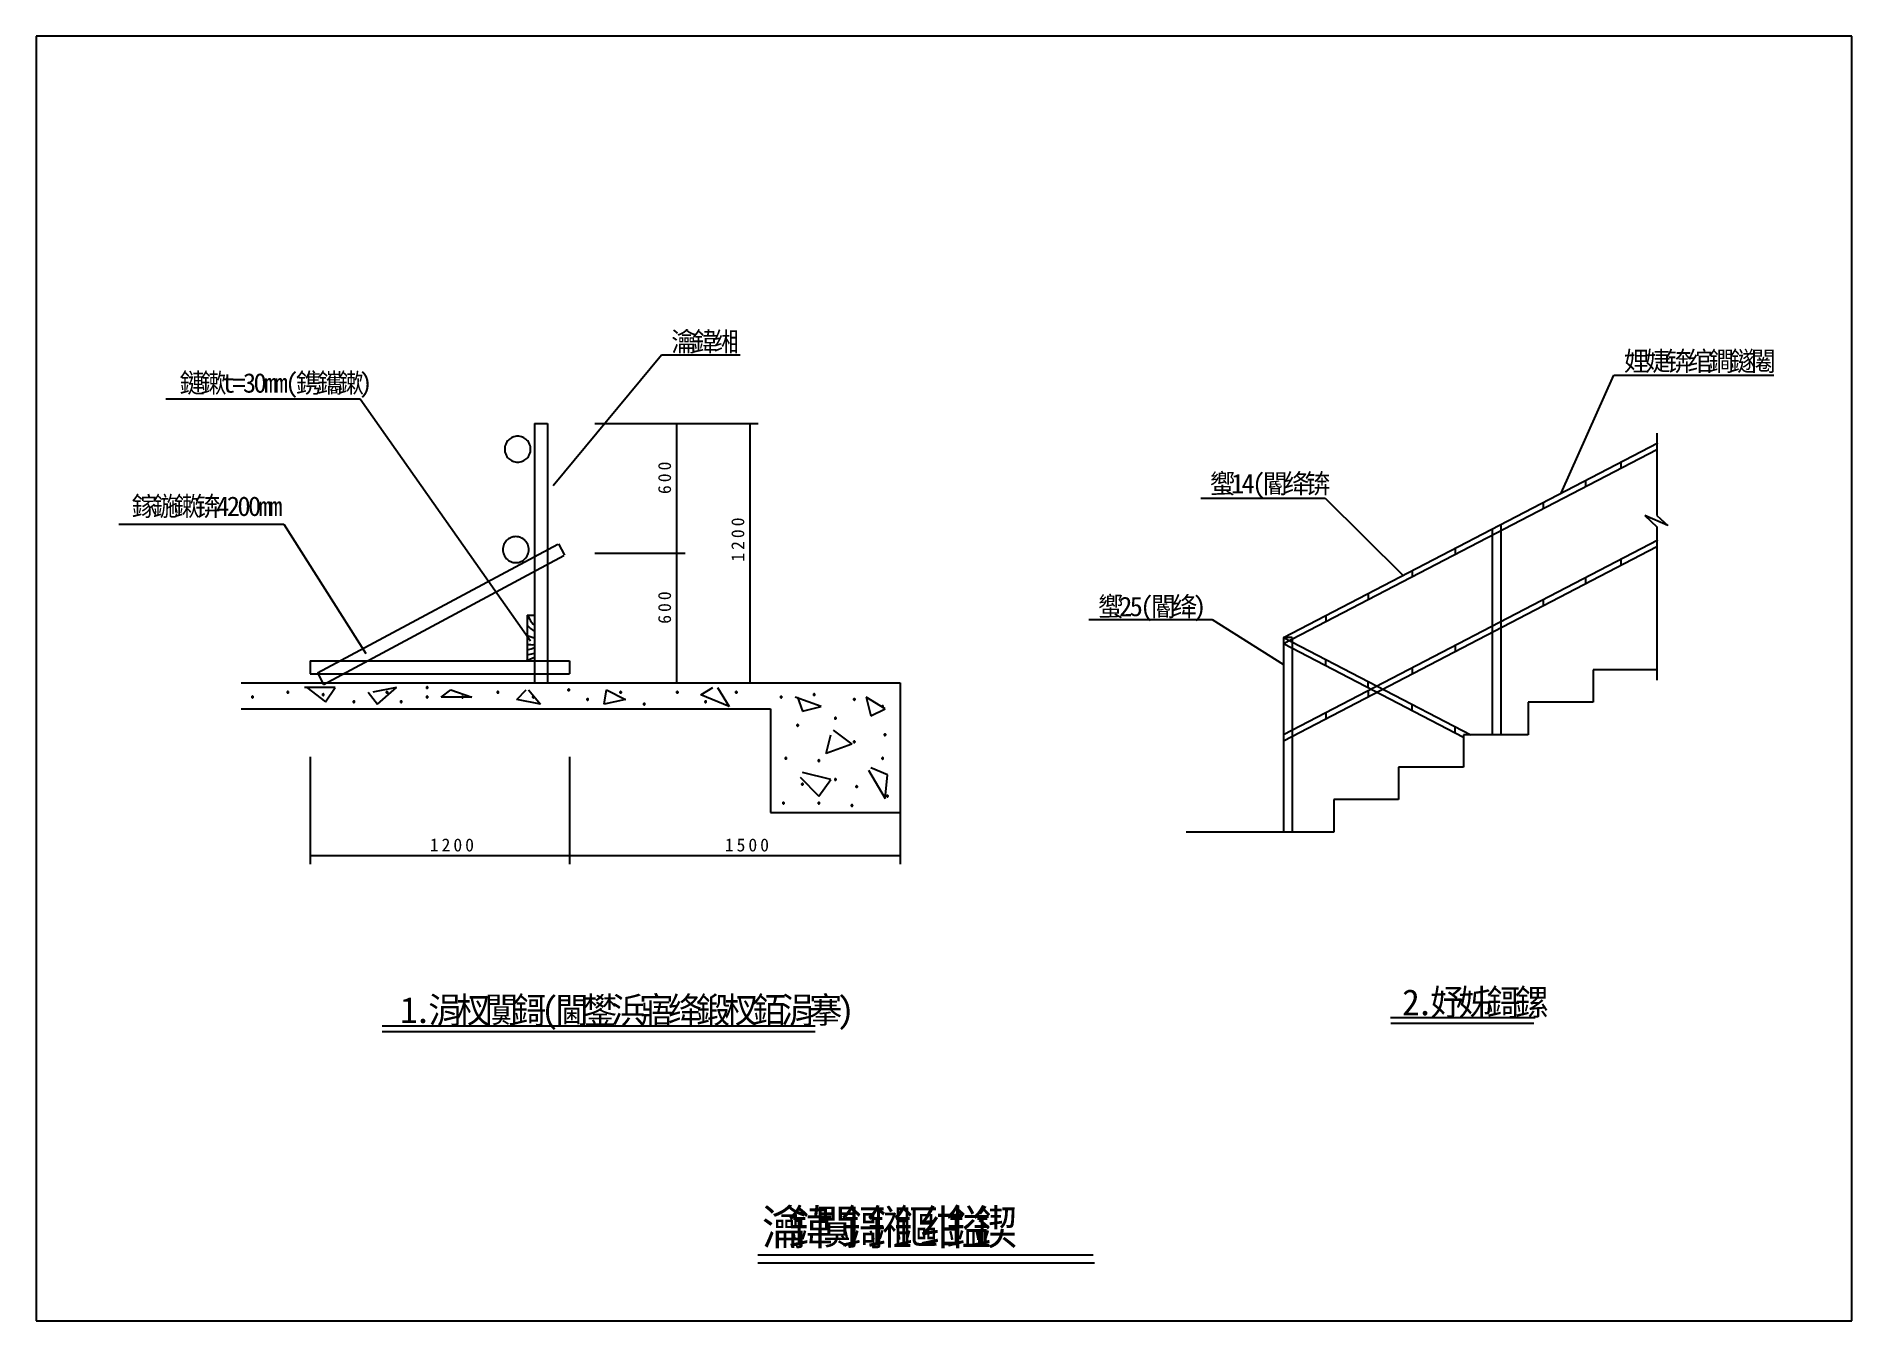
# Model space of a CAD drawing. Header units: metres. Extents: x 0 to 420, y 0 to 297.
import ezdxf

# ---------------------------------------------------------------- set-up
doc = ezdxf.new("R2010")
doc.units = ezdxf.units.M

msp = doc.modelspace()

# ---------------------------------------------------------------- texts
for s, height, p in [('瀹', 4.5, (146.9, 224.14)), ('鍏', 4.5, (151.79, 224.14)), ('缃', 4.5, (156.69, 224.14)), ('娌', 4.5, (367.31, 219.63)), ('婕', 4.5, (372.2, 219.63)), ('锛', 4.5, (377.09, 219.63)), ('绾', 4.5, (381.98, 219.63)), ('鐧', 4.5, (386.87, 219.63)), ('鐩', 4.5, (391.76, 219.63)), ('闂', 4.5, (396.65, 219.63)), ('鏈', 4.5, (33.12, 214.6)), ('鏉', 4.5, (38.02, 214.6)), ('t', 4.5, (42.91, 214.6)), ('3', 4.5, (47.8, 214.6)), ('0', 4.5, (50.24, 214.6)), ('(', 4.5, (57.58, 214.6)), ('鎸', 4.5, (60.03, 214.6)), ('鑴', 4.5, (64.92, 214.6)), ('鏉', 4.5, (69.81, 214.6)), (')', 4.5, (74.7, 214.6)), ('=', 4.5, (45.35, 214.6)), ('m', 4.5, (52.69, 214.6)), ('m', 4.5, (55.14, 214.6)), ('蠁', 4.5, (271.49, 191.32)), ('1', 4.5, (276.39, 191.32)), ('4', 4.5, (278.83, 191.32)), ('(', 4.5, (281.28, 191.32)), ('閽', 4.5, (283.72, 191.32)), ('绛', 4.5, (288.61, 191.32)), ('锛', 4.5, (293.51, 191.32)), ('鎵', 4.5, (22.06, 186.09)), ('鍦', 4.5, (26.95, 186.09)), ('鏉', 4.5, (31.85, 186.09)), ('锛', 4.5, (36.74, 186.09)), ('4', 4.5, (41.63, 186.09)), ('2', 4.5, (44.07, 186.09)), ('0', 4.5, (46.52, 186.09)), ('0', 4.5, (48.97, 186.09)), ('m', 4.5, (51.41, 186.09)), ('m', 4.5, (53.86, 186.09)), ('蠁', 4.5, (245.61, 162.91)), ('绛', 4.5, (262.73, 162.91)), ('2', 4.5, (250.51, 162.91)), ('5', 4.5, (252.95, 162.91)), ('(', 4.5, (255.4, 162.91)), ('閽', 4.5, (257.84, 162.91)), (')', 4.5, (267.63, 162.91)), ('1', 3, (91.04, 108.51)), ('2', 3, (93.76, 108.51)), ('0', 3, (96.49, 108.51)), ('0', 3, (99.22, 108.51)), ('1', 3, (159.29, 108.51)), ('5', 3, (162.01, 108.51)), ('0', 3, (164.74, 108.51)), ('0', 3, (167.47, 108.51)), ('涓', 6, (90.68, 68.83)), ('杈', 6, (97.2, 68.83)), ('鎶', 6, (110.24, 68.83)), ('鐢', 6, (126.55, 68.83)), ('浜', 6, (133.07, 68.83)), ('寤', 6, (139.59, 68.83)), ('绛', 6, (146.11, 68.83)), ('鍛', 6, (152.63, 68.83)), ('杈', 6, (159.16, 68.83)), ('銆', 6, (165.68, 68.83)), ('涓', 6, (172.2, 68.83)), ('搴', 6, (178.72, 68.83)), ('2', 6, (315.99, 70.63)), ('妤', 6, (322.51, 70.63)), ('姊', 6, (329.03, 70.63)), ('鎶', 6, (335.55, 70.63)), ('鏍', 6, (342.07, 70.63)), ('1', 6, (84.16, 68.83)), ('闃', 6, (103.72, 68.83)), ('(', 6, (116.77, 68.83)), ('閫', 6, (120.03, 68.83)), (')', 6, (185.24, 68.83)), ('.', 6, (319.25, 70.63)), ('.', 6, (87.42, 68.83)), ('瀹', 8, (167.87, 17.61)), ('鍏', 8, (173.95, 17.61)), ('闃', 8, (180.04, 17.61)), ('鎶', 8, (186.13, 17.61)), ('鎺', 8, (192.21, 17.61)), ('鏂', 8, (198.3, 17.61)), ('绀', 8, (204.39, 17.61)), ('鎰', 8, (210.48, 17.61)), ('鍥', 8, (216.56, 17.61))]:
    msp.add_text(s, height=height).set_placement(p)
for s, p in [('0', (146.84, 196.61)), ('0', (146.84, 193.88)), ('6', (146.84, 191.15)), ('0', (163.79, 183.69)), ('0', (163.79, 180.96)), ('2', (163.79, 178.23)), ('1', (163.79, 175.51)), ('0', (146.84, 166.61)), ('0', (146.84, 163.88)), ('6', (146.84, 161.15))]:
    msp.add_text(s, height=3, rotation=90).set_placement(p)

# ---------------------------------------------------------------- linework, layer by layer
for p, q in [((420, 297), (0, 297)), ((0, 297), (0, 0)), ((420, 0), (420, 297)), ((119.55, 193.15), (144.62, 223.31)), ((144.62, 223.31), (162.85, 223.31)), ((352.75, 191.35), (364.94, 218.66)), ((364.94, 218.66), (401.95, 218.66)), ((29.99, 213.17), (74.91, 213.17)), ((74.91, 213.17), (114.33, 157.19)), ((115.24, 207.48), (115.24, 147.48)), ((115.24, 207.48), (118.24, 207.48)), ((118.24, 207.48), (118.24, 147.48)), ((129.23, 207.48), (167.04, 207.48)), ((129.23, 207.48), (150.09, 207.48)), ((148.09, 207.48), (148.09, 177.48)), ((165.04, 207.48), (165.04, 147.48)), ((288.55, 157.99), (375.16, 202.99)), ((374.94, 205.22), (374.94, 186.18)), ((288.55, 156.59), (374.94, 201.47)), ((366.57, 198.53), (366.57, 197.12)), ((358.43, 194.3), (358.43, 192.89)), ((269.45, 190.17), (298.2, 190.17)), ((298.2, 190.17), (316.19, 172.36)), ((348.62, 189.2), (348.62, 187.8)), ((372.11, 186.22), (374.94, 183.6)), ((377.46, 183.85), (372.11, 186.22)), ((374.94, 186.18), (377.46, 183.85)), ((19.12, 184.22), (57.24, 184.22)), ((57.24, 184.22), (76.27, 154.31)), ((336.82, 183.07), (336.82, 135.49)), ((338.82, 184.11), (338.82, 135.49)), ((374.94, 183.6), (374.94, 148.09)), ((65.08, 149.78), (120.65, 179.57)), ((66.48, 147.12), (122.06, 176.93)), ((120.8, 179.65), (122.2, 176.99)), ((129.23, 177.48), (150.09, 177.48)), ((129.23, 177.48), (150.09, 177.48)), ((148.09, 177.48), (148.09, 147.48)), ((288.55, 135.53), (375.16, 180.53)), ((288.55, 134.12), (374.94, 179)), ((328.27, 178.63), (328.27, 177.22)), ((318.29, 173.45), (318.29, 172.04)), ((366.57, 176.06), (366.57, 174.65)), ((308.16, 168.18), (308.16, 166.78)), ((358.43, 171.83), (358.43, 170.42)), ((348.62, 166.73), (348.62, 165.33)), ((113.55, 163.11), (113.55, 152.6)), ((113.55, 163.11), (115.24, 163.11)), ((243.54, 162.15), (272.08, 162.15)), ((272.08, 162.15), (288.55, 151.72)), ((298.35, 163.09), (298.35, 161.68)), ((288.55, 157.99), (288.55, 112.99)), ((288.55, 157.99), (331.86, 135.49)), ((290.55, 157.99), (288.55, 157.99)), ((288.55, 156.59), (330.16, 134.97)), ((290.55, 157.99), (290.55, 112.99)), ((328.27, 156.16), (328.27, 154.75)), ((63.36, 152.6), (123.36, 152.6)), ((63.36, 152.6), (63.36, 149.6)), ((123.36, 152.6), (123.36, 149.6)), ((298.35, 151.46), (298.35, 152.9)), ((47.37, 147.48), (199.86, 147.48)), ((63.36, 149.6), (123.36, 149.6)), ((65.08, 149.78), (66.48, 147.12)), ((129.23, 147.48), (150.09, 147.48)), ((129.23, 147.48), (167.04, 147.48)), ((199.86, 147.48), (199.86, 117.48)), ((308.16, 146.36), (308.16, 147.81)), ((318.29, 150.98), (318.29, 149.57)), ((375.16, 150.49), (360.16, 150.49)), ((360.16, 150.49), (360.16, 142.99)), ((69.12, 146.4), (62.02, 146.4)), ((62.56, 146.4), (66.93, 143.13)), ((66.93, 143.13), (69.12, 146.4)), ((76.76, 145.31), (78.95, 142.58)), ((83.31, 146.4), (77.85, 145.31)), ((78.95, 142.58), (83.31, 146.4)), ((93.69, 144.22), (95.87, 145.85)), ((100.79, 144.22), (93.69, 144.22)), ((95.87, 145.85), (100.79, 144.22)), ((111.16, 143.67), (113.35, 145.85)), ((116.62, 142.58), (111.16, 143.67)), ((113.89, 145.85), (116.62, 142.58)), ((131.37, 142.58), (131.91, 145.85)), ((136.28, 143.67), (131.37, 142.58)), ((131.91, 145.85), (136.28, 143.67)), ((153.75, 144.76), (156.49, 146.4)), ((160.31, 142.04), (153.75, 144.76)), ((157.58, 146.4), (160.31, 142.04)), ((181.6, 142.04), (175.6, 144.22)), ((176.14, 144.22), (177.24, 140.95)), ((191.98, 144.22), (193.07, 139.86)), ((196.35, 141.49), (191.98, 144.22)), ((308.16, 145.71), (308.16, 144.31)), ((360.16, 142.99), (345.16, 142.99)), ((345.16, 142.99), (345.16, 135.49)), ((47.37, 141.48), (169.86, 141.48)), ((169.86, 141.48), (169.86, 117.48)), ((177.24, 140.95), (181.6, 142.04)), ((193.07, 139.86), (196.35, 141.49)), ((298.35, 140.62), (298.35, 139.21)), ((318.29, 141.1), (318.29, 142.54)), ((182.7, 131.13), (183.79, 135.49)), ((184.33, 136.58), (188.7, 133.31)), ((328.27, 135.91), (328.27, 137.36)), ((345.16, 135.49), (330.16, 135.49)), ((330.16, 135.49), (330.16, 127.99)), ((63.36, 130.4), (63.36, 105.6)), ((123.36, 130.4), (123.36, 105.6)), ((188.7, 133.31), (182.7, 131.13)), ((123.36, 129.15), (123.36, 105.6)), ((183.79, 125.13), (177.24, 126.77)), ((192.53, 127.31), (196.35, 120.77)), ((196.89, 126.22), (193.07, 127.86)), ((196.35, 120.77), (196.89, 126.22)), ((199.86, 129.15), (199.86, 105.6)), ((330.16, 127.99), (315.16, 127.99)), ((315.16, 127.99), (315.16, 120.49)), ((176.69, 125.68), (181.06, 121.32)), ((181.06, 121.32), (183.79, 125.13)), ((315.16, 120.49), (300.16, 120.49)), ((300.16, 120.49), (300.16, 112.99)), ((169.86, 117.48), (199.86, 117.48)), ((300.16, 112.99), (266.05, 112.99)), ((63.36, 107.6), (123.36, 107.6)), ((123.36, 107.6), (199.86, 107.6)), ((80.01, 68.16), (180.23, 68.16)), ((80.01, 68.16), (180.23, 68.16)), ((313.27, 70.1), (346.74, 70.1)), ((313.36, 68.8), (346.46, 68.8)), ((80.01, 66.86), (180.23, 66.86)), ((166.96, 15.26), (244.5, 15.26)), ((166.96, 13.36), (244.81, 13.36)), ((0, 0), (420, 0))]:
    msp.add_line(p, q)
for points in [[(114.36, 201.53), (114.35, 201.82), (114.31, 202.11), (114.24, 202.4), (114.14, 202.67), (114.01, 202.94), (113.86, 203.19), (113.68, 203.43), (113.49, 203.65), (113.27, 203.85), (113.03, 204.02), (112.78, 204.17), (112.51, 204.3), (112.24, 204.4), (111.95, 204.47), (111.66, 204.51), (111.36, 204.53), (111.07, 204.51), (110.78, 204.47), (110.49, 204.4), (110.22, 204.3), (109.95, 204.17), (109.7, 204.02), (109.46, 203.85), (109.24, 203.65), (109.05, 203.43), (108.87, 203.19), (108.72, 202.94), (108.59, 202.67), (108.49, 202.4), (108.42, 202.11), (108.38, 201.82), (108.36, 201.53), (108.38, 201.23), (108.42, 200.94), (108.49, 200.66), (108.59, 200.38), (108.72, 200.11), (108.87, 199.86), (109.05, 199.62), (109.24, 199.41), (109.46, 199.21), (109.7, 199.03), (109.95, 198.88), (110.22, 198.75), (110.49, 198.66), (110.78, 198.58), (111.07, 198.54), (111.36, 198.53), (111.66, 198.54), (111.95, 198.58), (112.24, 198.66), (112.51, 198.75), (112.78, 198.88), (113.03, 199.03), (113.27, 199.21), (113.49, 199.41), (113.68, 199.62), (113.86, 199.86), (114.01, 200.11), (114.14, 200.38), (114.24, 200.66), (114.31, 200.94), (114.35, 201.23), (114.36, 201.53)], [(113.94, 178.31), (113.93, 178.6), (113.88, 178.89), (113.81, 179.18), (113.71, 179.45), (113.59, 179.72), (113.44, 179.97), (113.26, 180.21), (113.06, 180.43), (112.84, 180.62), (112.61, 180.8), (112.36, 180.95), (112.09, 181.08), (111.81, 181.18), (111.53, 181.25), (111.24, 181.29), (110.94, 181.31), (110.65, 181.29), (110.36, 181.25), (110.07, 181.18), (109.79, 181.08), (109.53, 180.95), (109.27, 180.8), (109.04, 180.62), (108.82, 180.43), (108.62, 180.21), (108.45, 179.97), (108.3, 179.72), (108.17, 179.45), (108.07, 179.18), (108, 178.89), (107.96, 178.6), (107.94, 178.31), (107.96, 178.01), (108, 177.72), (108.07, 177.43), (108.17, 177.16), (108.3, 176.89), (108.45, 176.64), (108.62, 176.4), (108.82, 176.18), (109.04, 175.99), (109.27, 175.81), (109.53, 175.66), (109.79, 175.53), (110.07, 175.43), (110.36, 175.36), (110.65, 175.32), (110.94, 175.31), (111.24, 175.32), (111.53, 175.36), (111.81, 175.43), (112.09, 175.53), (112.36, 175.66), (112.61, 175.81), (112.84, 175.99), (113.06, 176.18), (113.26, 176.4), (113.44, 176.64), (113.59, 176.89), (113.71, 177.16), (113.81, 177.43), (113.88, 177.72), (113.93, 178.01), (113.94, 178.31)], [(113.55, 160.82), (114.36, 160.08), (115.21, 159.45), (115.24, 159.43)], [(113.74, 163.11), (113.89, 162.7), (114.1, 162.26), (114.35, 161.84), (114.64, 161.44), (114.97, 161.08), (115.24, 160.83)], [(113.55, 158.53), (113.63, 158.48), (114.05, 158.28), (114.49, 158.13), (114.94, 158.01), (115.24, 157.97)], [(113.55, 156.48), (113.88, 156.39), (114.3, 156.33), (114.72, 156.31), (115.14, 156.33), (115.24, 156.34)], [(113.55, 155.14), (113.86, 155.2), (114.49, 155.35), (115.09, 155.57), (115.24, 155.63)], [(113.26, 152.6), (114.17, 152.94), (115.24, 153.43)], [(113.55, 154.05), (113.88, 154.08), (114.62, 154.19), (115.24, 154.34)], [(50.17, 144.22), (50.17, 144.23), (50.16, 144.25), (50.16, 144.27), (50.15, 144.28), (50.15, 144.29), (50.14, 144.31), (50.13, 144.32), (50.12, 144.33), (50.11, 144.34), (50.09, 144.35), (50.08, 144.36), (50.07, 144.37), (50.05, 144.37), (50.04, 144.38), (50.02, 144.38), (50, 144.38), (49.99, 144.38), (49.97, 144.38), (49.96, 144.37), (49.94, 144.37), (49.93, 144.36), (49.91, 144.35), (49.9, 144.34), (49.89, 144.33), (49.88, 144.32), (49.87, 144.31), (49.86, 144.29), (49.85, 144.28), (49.85, 144.27), (49.84, 144.25), (49.84, 144.23), (49.84, 144.22), (49.84, 144.22)], [(49.84, 144.22), (49.84, 144.2), (49.84, 144.19), (49.85, 144.17), (49.85, 144.16), (49.86, 144.14), (49.87, 144.13), (49.88, 144.12), (49.89, 144.1), (49.9, 144.09), (49.91, 144.08), (49.93, 144.07), (49.94, 144.07), (49.96, 144.06), (49.97, 144.06), (49.99, 144.06), (50, 144.06), (50.02, 144.06), (50.04, 144.06), (50.05, 144.06), (50.07, 144.07), (50.08, 144.07), (50.09, 144.08), (50.11, 144.09), (50.12, 144.1), (50.13, 144.12), (50.14, 144.13), (50.15, 144.14), (50.15, 144.16), (50.16, 144.17), (50.16, 144.19), (50.17, 144.2), (50.17, 144.22), (50.17, 144.22)], [(58.36, 145.31), (58.36, 145.32), (58.35, 145.34), (58.35, 145.36), (58.35, 145.37), (58.34, 145.39), (58.33, 145.4), (58.32, 145.41), (58.31, 145.42), (58.3, 145.43), (58.29, 145.44), (58.27, 145.45), (58.26, 145.46), (58.24, 145.46), (58.23, 145.47), (58.21, 145.47), (58.19, 145.47), (58.18, 145.47), (58.16, 145.47), (58.15, 145.46), (58.13, 145.46), (58.12, 145.45), (58.1, 145.44), (58.09, 145.43), (58.08, 145.42), (58.07, 145.41), (58.06, 145.4), (58.05, 145.39), (58.04, 145.37), (58.04, 145.36), (58.04, 145.34), (58.03, 145.32), (58.03, 145.31), (58.03, 145.31)], [(58.03, 145.31), (58.03, 145.29), (58.04, 145.28), (58.04, 145.26), (58.04, 145.25), (58.05, 145.23), (58.06, 145.22), (58.07, 145.21), (58.08, 145.19), (58.09, 145.18), (58.1, 145.17), (58.12, 145.17), (58.13, 145.16), (58.15, 145.15), (58.16, 145.15), (58.18, 145.15), (58.19, 145.15), (58.21, 145.15), (58.23, 145.15), (58.24, 145.15), (58.26, 145.16), (58.27, 145.17), (58.29, 145.17), (58.3, 145.18), (58.31, 145.19), (58.32, 145.21), (58.33, 145.22), (58.34, 145.23), (58.35, 145.25), (58.35, 145.26), (58.35, 145.28), (58.36, 145.29), (58.36, 145.31), (58.36, 145.31)], [(66.55, 144.76), (66.55, 144.78), (66.55, 144.8), (66.54, 144.81), (66.54, 144.83), (66.53, 144.84), (66.52, 144.85), (66.51, 144.87), (66.5, 144.88), (66.49, 144.89), (66.48, 144.9), (66.46, 144.91), (66.45, 144.91), (66.43, 144.92), (66.42, 144.92), (66.4, 144.93), (66.39, 144.93), (66.37, 144.93), (66.35, 144.92), (66.34, 144.92), (66.32, 144.91), (66.31, 144.91), (66.3, 144.9), (66.28, 144.89), (66.27, 144.88), (66.26, 144.87), (66.25, 144.85), (66.24, 144.84), (66.24, 144.83), (66.23, 144.81), (66.23, 144.8), (66.22, 144.78), (66.22, 144.76), (66.22, 144.76)], [(66.22, 144.76), (66.22, 144.75), (66.23, 144.73), (66.23, 144.72), (66.24, 144.7), (66.24, 144.69), (66.25, 144.67), (66.26, 144.66), (66.27, 144.65), (66.28, 144.64), (66.3, 144.63), (66.31, 144.62), (66.32, 144.61), (66.34, 144.61), (66.35, 144.6), (66.37, 144.6), (66.39, 144.6), (66.4, 144.6), (66.42, 144.6), (66.43, 144.61), (66.45, 144.61), (66.46, 144.62), (66.48, 144.63), (66.49, 144.64), (66.5, 144.65), (66.51, 144.66), (66.52, 144.67), (66.53, 144.69), (66.54, 144.7), (66.54, 144.72), (66.55, 144.73), (66.55, 144.75), (66.55, 144.76), (66.55, 144.76)], [(73.65, 143.13), (73.65, 143.14), (73.64, 143.16), (73.64, 143.17), (73.63, 143.19), (73.63, 143.2), (73.62, 143.22), (73.61, 143.23), (73.6, 143.24), (73.59, 143.25), (73.57, 143.26), (73.56, 143.27), (73.55, 143.28), (73.53, 143.28), (73.52, 143.29), (73.5, 143.29), (73.48, 143.29), (73.47, 143.29), (73.45, 143.29), (73.44, 143.28), (73.42, 143.28), (73.41, 143.27), (73.39, 143.26), (73.38, 143.25), (73.37, 143.24), (73.36, 143.23), (73.35, 143.22), (73.34, 143.2), (73.33, 143.19), (73.33, 143.17), (73.33, 143.16), (73.32, 143.14), (73.32, 143.13), (73.32, 143.13)], [(73.32, 143.13), (73.32, 143.11), (73.33, 143.1), (73.33, 143.08), (73.33, 143.07), (73.34, 143.05), (73.35, 143.04), (73.36, 143.02), (73.37, 143.01), (73.38, 143), (73.39, 142.99), (73.41, 142.98), (73.42, 142.98), (73.44, 142.97), (73.45, 142.97), (73.47, 142.97), (73.48, 142.97), (73.5, 142.97), (73.52, 142.97), (73.53, 142.97), (73.55, 142.98), (73.56, 142.98), (73.57, 142.99), (73.59, 143), (73.6, 143.01), (73.61, 143.02), (73.62, 143.04), (73.63, 143.05), (73.63, 143.07), (73.64, 143.08), (73.64, 143.1), (73.65, 143.11), (73.65, 143.13), (73.65, 143.13)], [(81.29, 145.31), (81.29, 145.32), (81.29, 145.34), (81.28, 145.36), (81.28, 145.37), (81.27, 145.39), (81.26, 145.4), (81.25, 145.41), (81.24, 145.42), (81.23, 145.43), (81.22, 145.44), (81.21, 145.45), (81.19, 145.46), (81.18, 145.46), (81.16, 145.47), (81.15, 145.47), (81.13, 145.47), (81.11, 145.47), (81.1, 145.47), (81.08, 145.46), (81.07, 145.46), (81.05, 145.45), (81.04, 145.44), (81.03, 145.43), (81.01, 145.42), (81, 145.41), (80.99, 145.4), (80.99, 145.39), (80.98, 145.37), (80.97, 145.36), (80.97, 145.34), (80.97, 145.32), (80.97, 145.31), (80.97, 145.31)], [(80.97, 145.31), (80.97, 145.29), (80.97, 145.28), (80.97, 145.26), (80.98, 145.25), (80.99, 145.23), (80.99, 145.22), (81, 145.21), (81.01, 145.19), (81.03, 145.18), (81.04, 145.17), (81.05, 145.17), (81.07, 145.16), (81.08, 145.15), (81.1, 145.15), (81.11, 145.15), (81.13, 145.15), (81.15, 145.15), (81.16, 145.15), (81.18, 145.15), (81.19, 145.16), (81.21, 145.17), (81.22, 145.17), (81.23, 145.18), (81.24, 145.19), (81.25, 145.21), (81.26, 145.22), (81.27, 145.23), (81.28, 145.25), (81.28, 145.26), (81.29, 145.28), (81.29, 145.29), (81.29, 145.31), (81.29, 145.31)], [(84.57, 143.13), (84.57, 143.14), (84.57, 143.16), (84.56, 143.17), (84.56, 143.19), (84.55, 143.2), (84.54, 143.22), (84.53, 143.23), (84.52, 143.24), (84.51, 143.25), (84.5, 143.26), (84.48, 143.27), (84.47, 143.28), (84.45, 143.28), (84.44, 143.29), (84.42, 143.29), (84.41, 143.29), (84.39, 143.29), (84.37, 143.29), (84.36, 143.28), (84.34, 143.28), (84.33, 143.27), (84.32, 143.26), (84.3, 143.25), (84.29, 143.24), (84.28, 143.23), (84.27, 143.22), (84.26, 143.2), (84.26, 143.19), (84.25, 143.17), (84.25, 143.16), (84.24, 143.14), (84.24, 143.13), (84.24, 143.13)], [(84.24, 143.13), (84.24, 143.11), (84.25, 143.1), (84.25, 143.08), (84.26, 143.07), (84.26, 143.05), (84.27, 143.04), (84.28, 143.02), (84.29, 143.01), (84.3, 143), (84.32, 142.99), (84.33, 142.98), (84.34, 142.98), (84.36, 142.97), (84.37, 142.97), (84.39, 142.97), (84.41, 142.97), (84.42, 142.97), (84.44, 142.97), (84.45, 142.97), (84.47, 142.98), (84.48, 142.98), (84.5, 142.99), (84.51, 143), (84.52, 143.01), (84.53, 143.02), (84.54, 143.04), (84.55, 143.05), (84.56, 143.07), (84.56, 143.08), (84.57, 143.1), (84.57, 143.11), (84.57, 143.13), (84.57, 143.13)], [(90.57, 146.4), (90.57, 146.42), (90.57, 146.43), (90.57, 146.45), (90.56, 146.46), (90.56, 146.48), (90.55, 146.49), (90.54, 146.5), (90.53, 146.51), (90.52, 146.52), (90.5, 146.53), (90.49, 146.54), (90.47, 146.55), (90.46, 146.55), (90.44, 146.56), (90.43, 146.56), (90.41, 146.56), (90.4, 146.56), (90.38, 146.56), (90.37, 146.55), (90.35, 146.55), (90.34, 146.54), (90.32, 146.53), (90.31, 146.52), (90.3, 146.51), (90.29, 146.5), (90.28, 146.49), (90.27, 146.48), (90.26, 146.46), (90.26, 146.45), (90.25, 146.43), (90.25, 146.42), (90.25, 146.4), (90.25, 146.4)], [(90.25, 146.4), (90.25, 146.38), (90.25, 146.37), (90.26, 146.35), (90.26, 146.34), (90.27, 146.32), (90.28, 146.31), (90.29, 146.3), (90.3, 146.28), (90.31, 146.27), (90.32, 146.26), (90.34, 146.26), (90.35, 146.25), (90.37, 146.24), (90.38, 146.24), (90.4, 146.24), (90.41, 146.24), (90.43, 146.24), (90.44, 146.24), (90.46, 146.24), (90.47, 146.25), (90.49, 146.26), (90.5, 146.26), (90.52, 146.27), (90.53, 146.28), (90.54, 146.3), (90.55, 146.31), (90.56, 146.32), (90.56, 146.34), (90.57, 146.35), (90.57, 146.37), (90.57, 146.38), (90.57, 146.4), (90.57, 146.4)], [(90.57, 144.22), (90.57, 144.23), (90.57, 144.25), (90.57, 144.27), (90.56, 144.28), (90.56, 144.29), (90.55, 144.31), (90.54, 144.32), (90.53, 144.33), (90.52, 144.34), (90.5, 144.35), (90.49, 144.36), (90.47, 144.37), (90.46, 144.37), (90.44, 144.38), (90.43, 144.38), (90.41, 144.38), (90.4, 144.38), (90.38, 144.38), (90.37, 144.37), (90.35, 144.37), (90.34, 144.36), (90.32, 144.35), (90.31, 144.34), (90.3, 144.33), (90.29, 144.32), (90.28, 144.31), (90.27, 144.29), (90.26, 144.28), (90.26, 144.27), (90.25, 144.25), (90.25, 144.23), (90.25, 144.22), (90.25, 144.22)], [(90.25, 144.22), (90.25, 144.2), (90.25, 144.19), (90.26, 144.17), (90.26, 144.16), (90.27, 144.14), (90.28, 144.13), (90.29, 144.12), (90.3, 144.1), (90.31, 144.09), (90.32, 144.08), (90.34, 144.07), (90.35, 144.07), (90.37, 144.06), (90.38, 144.06), (90.4, 144.06), (90.41, 144.06), (90.43, 144.06), (90.44, 144.06), (90.46, 144.06), (90.47, 144.07), (90.49, 144.07), (90.5, 144.08), (90.52, 144.09), (90.53, 144.1), (90.54, 144.12), (90.55, 144.13), (90.56, 144.14), (90.56, 144.16), (90.57, 144.17), (90.57, 144.19), (90.57, 144.2), (90.57, 144.22), (90.57, 144.22)], [(98.77, 144.22), (98.76, 144.23), (98.76, 144.25), (98.76, 144.27), (98.75, 144.28), (98.75, 144.29), (98.74, 144.31), (98.73, 144.32), (98.72, 144.33), (98.71, 144.34), (98.69, 144.35), (98.68, 144.36), (98.67, 144.37), (98.65, 144.37), (98.63, 144.38), (98.62, 144.38), (98.6, 144.38), (98.59, 144.38), (98.57, 144.38), (98.56, 144.37), (98.54, 144.37), (98.53, 144.36), (98.51, 144.35), (98.5, 144.34), (98.49, 144.33), (98.48, 144.32), (98.47, 144.31), (98.46, 144.29), (98.45, 144.28), (98.45, 144.27), (98.44, 144.25), (98.44, 144.23), (98.44, 144.22), (98.44, 144.22)], [(98.44, 144.22), (98.44, 144.2), (98.44, 144.19), (98.45, 144.17), (98.45, 144.16), (98.46, 144.14), (98.47, 144.13), (98.48, 144.12), (98.49, 144.1), (98.5, 144.09), (98.51, 144.08), (98.53, 144.07), (98.54, 144.07), (98.56, 144.06), (98.57, 144.06), (98.59, 144.06), (98.6, 144.06), (98.62, 144.06), (98.63, 144.06), (98.65, 144.06), (98.67, 144.07), (98.68, 144.07), (98.69, 144.08), (98.71, 144.09), (98.72, 144.1), (98.73, 144.12), (98.74, 144.13), (98.75, 144.14), (98.75, 144.16), (98.76, 144.17), (98.76, 144.19), (98.76, 144.2), (98.77, 144.22), (98.77, 144.22)], [(106.96, 145.31), (106.96, 145.32), (106.95, 145.34), (106.95, 145.36), (106.94, 145.37), (106.94, 145.39), (106.93, 145.4), (106.92, 145.41), (106.91, 145.42), (106.9, 145.43), (106.88, 145.44), (106.87, 145.45), (106.86, 145.46), (106.84, 145.46), (106.83, 145.47), (106.81, 145.47), (106.79, 145.47), (106.78, 145.47), (106.76, 145.47), (106.75, 145.46), (106.73, 145.46), (106.72, 145.45), (106.7, 145.44), (106.69, 145.43), (106.68, 145.42), (106.67, 145.41), (106.66, 145.4), (106.65, 145.39), (106.64, 145.37), (106.64, 145.36), (106.63, 145.34), (106.63, 145.32), (106.63, 145.31), (106.63, 145.31)], [(106.63, 145.31), (106.63, 145.29), (106.63, 145.28), (106.64, 145.26), (106.64, 145.25), (106.65, 145.23), (106.66, 145.22), (106.67, 145.21), (106.68, 145.19), (106.69, 145.18), (106.7, 145.17), (106.72, 145.17), (106.73, 145.16), (106.75, 145.15), (106.76, 145.15), (106.78, 145.15), (106.79, 145.15), (106.81, 145.15), (106.83, 145.15), (106.84, 145.15), (106.86, 145.16), (106.87, 145.17), (106.88, 145.17), (106.9, 145.18), (106.91, 145.19), (106.92, 145.21), (106.93, 145.22), (106.94, 145.23), (106.94, 145.25), (106.95, 145.26), (106.95, 145.28), (106.96, 145.29), (106.96, 145.31), (106.96, 145.31)], [(115.15, 144.22), (115.15, 144.23), (115.14, 144.25), (115.14, 144.27), (115.14, 144.28), (115.13, 144.29), (115.12, 144.31), (115.11, 144.32), (115.1, 144.33), (115.09, 144.34), (115.08, 144.35), (115.06, 144.36), (115.05, 144.37), (115.03, 144.37), (115.02, 144.38), (115, 144.38), (114.98, 144.38), (114.97, 144.38), (114.95, 144.38), (114.94, 144.37), (114.92, 144.37), (114.91, 144.36), (114.89, 144.35), (114.88, 144.34), (114.87, 144.33), (114.86, 144.32), (114.85, 144.31), (114.84, 144.29), (114.83, 144.28), (114.83, 144.27), (114.83, 144.25), (114.82, 144.23), (114.82, 144.22), (114.82, 144.22)], [(114.82, 144.22), (114.82, 144.2), (114.83, 144.19), (114.83, 144.17), (114.83, 144.16), (114.84, 144.14), (114.85, 144.13), (114.86, 144.12), (114.87, 144.1), (114.88, 144.09), (114.89, 144.08), (114.91, 144.07), (114.92, 144.07), (114.94, 144.06), (114.95, 144.06), (114.97, 144.06), (114.98, 144.06), (115, 144.06), (115.02, 144.06), (115.03, 144.06), (115.05, 144.07), (115.06, 144.07), (115.08, 144.08), (115.09, 144.09), (115.1, 144.1), (115.11, 144.12), (115.12, 144.13), (115.13, 144.14), (115.14, 144.16), (115.14, 144.17), (115.14, 144.19), (115.15, 144.2), (115.15, 144.22), (115.15, 144.22)], [(123.34, 145.85), (123.34, 145.87), (123.34, 145.89), (123.33, 145.9), (123.33, 145.92), (123.32, 145.93), (123.31, 145.94), (123.3, 145.96), (123.29, 145.97), (123.28, 145.98), (123.27, 145.99), (123.25, 146), (123.24, 146), (123.22, 146.01), (123.21, 146.01), (123.19, 146.02), (123.18, 146.02), (123.16, 146.02), (123.14, 146.01), (123.13, 146.01), (123.11, 146), (123.1, 146), (123.09, 145.99), (123.07, 145.98), (123.06, 145.97), (123.05, 145.96), (123.04, 145.94), (123.03, 145.93), (123.03, 145.92), (123.02, 145.9), (123.02, 145.89), (123.01, 145.87), (123.01, 145.85), (123.01, 145.85)], [(123.01, 145.85), (123.01, 145.84), (123.02, 145.82), (123.02, 145.81), (123.03, 145.79), (123.03, 145.78), (123.04, 145.76), (123.05, 145.75), (123.06, 145.74), (123.07, 145.73), (123.09, 145.72), (123.1, 145.71), (123.11, 145.7), (123.13, 145.7), (123.14, 145.69), (123.16, 145.69), (123.18, 145.69), (123.19, 145.69), (123.21, 145.69), (123.22, 145.7), (123.24, 145.7), (123.25, 145.71), (123.27, 145.72), (123.28, 145.73), (123.29, 145.74), (123.3, 145.75), (123.31, 145.76), (123.32, 145.78), (123.33, 145.79), (123.33, 145.81), (123.34, 145.82), (123.34, 145.84), (123.34, 145.85), (123.34, 145.85)], [(127.71, 143.67), (127.71, 143.69), (127.7, 143.7), (127.7, 143.72), (127.69, 143.74), (127.69, 143.75), (127.68, 143.76), (127.67, 143.78), (127.66, 143.79), (127.65, 143.8), (127.63, 143.81), (127.62, 143.82), (127.61, 143.82), (127.59, 143.83), (127.58, 143.83), (127.56, 143.83), (127.54, 143.84), (127.53, 143.83), (127.51, 143.83), (127.5, 143.83), (127.48, 143.82), (127.47, 143.82), (127.45, 143.81), (127.44, 143.8), (127.43, 143.79), (127.42, 143.78), (127.41, 143.76), (127.4, 143.75), (127.39, 143.74), (127.39, 143.72), (127.38, 143.7), (127.38, 143.69), (127.38, 143.67), (127.38, 143.67)], [(127.38, 143.67), (127.38, 143.66), (127.38, 143.64), (127.39, 143.63), (127.39, 143.61), (127.4, 143.6), (127.41, 143.58), (127.42, 143.57), (127.43, 143.56), (127.44, 143.55), (127.45, 143.54), (127.47, 143.53), (127.48, 143.52), (127.5, 143.52), (127.51, 143.51), (127.53, 143.51), (127.54, 143.51), (127.56, 143.51), (127.58, 143.51), (127.59, 143.52), (127.61, 143.52), (127.62, 143.53), (127.63, 143.54), (127.65, 143.55), (127.66, 143.56), (127.67, 143.57), (127.68, 143.58), (127.69, 143.6), (127.69, 143.61), (127.7, 143.63), (127.7, 143.64), (127.71, 143.66), (127.71, 143.67), (127.71, 143.67)], [(135.35, 145.31), (135.35, 145.32), (135.35, 145.34), (135.34, 145.36), (135.34, 145.37), (135.33, 145.39), (135.32, 145.4), (135.31, 145.41), (135.3, 145.42), (135.29, 145.43), (135.28, 145.44), (135.27, 145.45), (135.25, 145.46), (135.24, 145.46), (135.22, 145.47), (135.2, 145.47), (135.19, 145.47), (135.17, 145.47), (135.16, 145.47), (135.14, 145.46), (135.13, 145.46), (135.11, 145.45), (135.1, 145.44), (135.09, 145.43), (135.07, 145.42), (135.06, 145.41), (135.05, 145.4), (135.05, 145.39), (135.04, 145.37), (135.03, 145.36), (135.03, 145.34), (135.03, 145.32), (135.03, 145.31), (135.03, 145.31)], [(135.03, 145.31), (135.03, 145.29), (135.03, 145.28), (135.03, 145.26), (135.04, 145.25), (135.05, 145.23), (135.05, 145.22), (135.06, 145.21), (135.07, 145.19), (135.09, 145.18), (135.1, 145.17), (135.11, 145.17), (135.13, 145.16), (135.14, 145.15), (135.16, 145.15), (135.17, 145.15), (135.19, 145.15), (135.2, 145.15), (135.22, 145.15), (135.24, 145.15), (135.25, 145.16), (135.27, 145.17), (135.28, 145.17), (135.29, 145.18), (135.3, 145.19), (135.31, 145.21), (135.32, 145.22), (135.33, 145.23), (135.34, 145.25), (135.34, 145.26), (135.35, 145.28), (135.35, 145.29), (135.35, 145.31), (135.35, 145.31)], [(148.46, 145.31), (148.46, 145.32), (148.45, 145.34), (148.45, 145.36), (148.44, 145.37), (148.44, 145.39), (148.43, 145.4), (148.42, 145.41), (148.41, 145.42), (148.4, 145.43), (148.38, 145.44), (148.37, 145.45), (148.36, 145.46), (148.34, 145.46), (148.33, 145.47), (148.31, 145.47), (148.29, 145.47), (148.28, 145.47), (148.26, 145.47), (148.25, 145.46), (148.23, 145.46), (148.22, 145.45), (148.2, 145.44), (148.19, 145.43), (148.18, 145.42), (148.17, 145.41), (148.16, 145.4), (148.15, 145.39), (148.14, 145.37), (148.14, 145.36), (148.14, 145.34), (148.13, 145.32), (148.13, 145.31), (148.13, 145.31)], [(148.13, 145.31), (148.13, 145.29), (148.14, 145.28), (148.14, 145.26), (148.14, 145.25), (148.15, 145.23), (148.16, 145.22), (148.17, 145.21), (148.18, 145.19), (148.19, 145.18), (148.2, 145.17), (148.22, 145.17), (148.23, 145.16), (148.25, 145.15), (148.26, 145.15), (148.28, 145.15), (148.29, 145.15), (148.31, 145.15), (148.33, 145.15), (148.34, 145.15), (148.36, 145.16), (148.37, 145.17), (148.38, 145.17), (148.4, 145.18), (148.41, 145.19), (148.42, 145.21), (148.43, 145.22), (148.44, 145.23), (148.44, 145.25), (148.45, 145.26), (148.45, 145.28), (148.46, 145.29), (148.46, 145.31), (148.46, 145.31)], [(155.01, 143.13), (155.01, 143.14), (155.01, 143.16), (155, 143.17), (155, 143.19), (154.99, 143.2), (154.98, 143.22), (154.97, 143.23), (154.96, 143.24), (154.95, 143.25), (154.94, 143.26), (154.92, 143.27), (154.91, 143.28), (154.89, 143.28), (154.88, 143.29), (154.86, 143.29), (154.85, 143.29), (154.83, 143.29), (154.82, 143.29), (154.8, 143.28), (154.78, 143.28), (154.77, 143.27), (154.76, 143.26), (154.74, 143.25), (154.73, 143.24), (154.72, 143.23), (154.71, 143.22), (154.7, 143.2), (154.7, 143.19), (154.69, 143.17), (154.69, 143.16), (154.69, 143.14), (154.68, 143.13), (154.68, 143.13)], [(154.68, 143.13), (154.69, 143.11), (154.69, 143.1), (154.69, 143.08), (154.7, 143.07), (154.7, 143.05), (154.71, 143.04), (154.72, 143.02), (154.73, 143.01), (154.74, 143), (154.76, 142.99), (154.77, 142.98), (154.78, 142.98), (154.8, 142.97), (154.82, 142.97), (154.83, 142.97), (154.85, 142.97), (154.86, 142.97), (154.88, 142.97), (154.89, 142.97), (154.91, 142.98), (154.92, 142.98), (154.94, 142.99), (154.95, 143), (154.96, 143.01), (154.97, 143.02), (154.98, 143.04), (154.99, 143.05), (155, 143.07), (155, 143.08), (155.01, 143.1), (155.01, 143.11), (155.01, 143.13), (155.01, 143.13)], [(162.11, 145.31), (162.11, 145.32), (162.11, 145.34), (162.1, 145.36), (162.1, 145.37), (162.09, 145.39), (162.08, 145.4), (162.07, 145.41), (162.06, 145.42), (162.05, 145.43), (162.04, 145.44), (162.02, 145.45), (162.01, 145.46), (161.99, 145.46), (161.98, 145.47), (161.96, 145.47), (161.95, 145.47), (161.93, 145.47), (161.91, 145.47), (161.9, 145.46), (161.88, 145.46), (161.87, 145.45), (161.86, 145.44), (161.84, 145.43), (161.83, 145.42), (161.82, 145.41), (161.81, 145.4), (161.8, 145.39), (161.8, 145.37), (161.79, 145.36), (161.79, 145.34), (161.78, 145.32), (161.78, 145.31), (161.78, 145.31)], [(161.78, 145.31), (161.78, 145.29), (161.79, 145.28), (161.79, 145.26), (161.8, 145.25), (161.8, 145.23), (161.81, 145.22), (161.82, 145.21), (161.83, 145.19), (161.84, 145.18), (161.86, 145.17), (161.87, 145.17), (161.88, 145.16), (161.9, 145.15), (161.91, 145.15), (161.93, 145.15), (161.95, 145.15), (161.96, 145.15), (161.98, 145.15), (161.99, 145.15), (162.01, 145.16), (162.02, 145.17), (162.04, 145.17), (162.05, 145.18), (162.06, 145.19), (162.07, 145.21), (162.08, 145.22), (162.09, 145.23), (162.1, 145.25), (162.1, 145.26), (162.11, 145.28), (162.11, 145.29), (162.11, 145.31), (162.11, 145.31)], [(172.48, 144.22), (172.48, 144.23), (172.48, 144.25), (172.48, 144.27), (172.47, 144.28), (172.46, 144.29), (172.46, 144.31), (172.45, 144.32), (172.44, 144.33), (172.42, 144.34), (172.41, 144.35), (172.4, 144.36), (172.38, 144.37), (172.37, 144.37), (172.35, 144.38), (172.34, 144.38), (172.32, 144.38), (172.3, 144.38), (172.29, 144.38), (172.27, 144.37), (172.26, 144.37), (172.24, 144.36), (172.23, 144.35), (172.22, 144.34), (172.21, 144.33), (172.2, 144.32), (172.19, 144.31), (172.18, 144.29), (172.17, 144.28), (172.17, 144.27), (172.16, 144.25), (172.16, 144.23), (172.16, 144.22), (172.16, 144.22)], [(172.16, 144.22), (172.16, 144.2), (172.16, 144.19), (172.17, 144.17), (172.17, 144.16), (172.18, 144.14), (172.19, 144.13), (172.2, 144.12), (172.21, 144.1), (172.22, 144.09), (172.23, 144.08), (172.24, 144.07), (172.26, 144.07), (172.27, 144.06), (172.29, 144.06), (172.3, 144.06), (172.32, 144.06), (172.34, 144.06), (172.35, 144.06), (172.37, 144.06), (172.38, 144.07), (172.4, 144.07), (172.41, 144.08), (172.42, 144.09), (172.44, 144.1), (172.45, 144.12), (172.46, 144.13), (172.46, 144.14), (172.47, 144.16), (172.48, 144.17), (172.48, 144.19), (172.48, 144.2), (172.48, 144.22), (172.48, 144.22)], [(180.13, 144.76), (180.13, 144.78), (180.13, 144.8), (180.12, 144.81), (180.12, 144.83), (180.11, 144.84), (180.1, 144.85), (180.09, 144.87), (180.08, 144.88), (180.07, 144.89), (180.06, 144.9), (180.04, 144.91), (180.03, 144.91), (180.01, 144.92), (180, 144.92), (179.98, 144.93), (179.97, 144.93), (179.95, 144.93), (179.93, 144.92), (179.92, 144.92), (179.9, 144.91), (179.89, 144.91), (179.88, 144.9), (179.86, 144.89), (179.85, 144.88), (179.84, 144.87), (179.83, 144.85), (179.82, 144.84), (179.82, 144.83), (179.81, 144.81), (179.81, 144.8), (179.8, 144.78), (179.8, 144.76), (179.8, 144.76)], [(179.8, 144.76), (179.8, 144.75), (179.81, 144.73), (179.81, 144.72), (179.82, 144.7), (179.82, 144.69), (179.83, 144.67), (179.84, 144.66), (179.85, 144.65), (179.86, 144.64), (179.88, 144.63), (179.89, 144.62), (179.9, 144.61), (179.92, 144.61), (179.93, 144.6), (179.95, 144.6), (179.97, 144.6), (179.98, 144.6), (180, 144.6), (180.01, 144.61), (180.03, 144.61), (180.04, 144.62), (180.06, 144.63), (180.07, 144.64), (180.08, 144.65), (180.09, 144.66), (180.1, 144.67), (180.11, 144.69), (180.12, 144.7), (180.12, 144.72), (180.13, 144.73), (180.13, 144.75), (180.13, 144.76), (180.13, 144.76)], [(189.41, 143.67), (189.41, 143.69), (189.41, 143.7), (189.4, 143.72), (189.4, 143.74), (189.39, 143.75), (189.38, 143.76), (189.37, 143.78), (189.36, 143.79), (189.35, 143.8), (189.34, 143.81), (189.33, 143.82), (189.31, 143.82), (189.3, 143.83), (189.28, 143.83), (189.26, 143.83), (189.25, 143.84), (189.23, 143.83), (189.22, 143.83), (189.2, 143.83), (189.19, 143.82), (189.17, 143.82), (189.16, 143.81), (189.15, 143.8), (189.13, 143.79), (189.12, 143.78), (189.11, 143.76), (189.11, 143.75), (189.1, 143.74), (189.09, 143.72), (189.09, 143.7), (189.09, 143.69), (189.09, 143.67), (189.09, 143.67)], [(189.09, 143.67), (189.09, 143.66), (189.09, 143.64), (189.09, 143.63), (189.1, 143.61), (189.11, 143.6), (189.11, 143.58), (189.12, 143.57), (189.13, 143.56), (189.15, 143.55), (189.16, 143.54), (189.17, 143.53), (189.19, 143.52), (189.2, 143.52), (189.22, 143.51), (189.23, 143.51), (189.25, 143.51), (189.26, 143.51), (189.28, 143.51), (189.3, 143.52), (189.31, 143.52), (189.33, 143.53), (189.34, 143.54), (189.35, 143.55), (189.36, 143.56), (189.37, 143.57), (189.38, 143.58), (189.39, 143.6), (189.4, 143.61), (189.4, 143.63), (189.41, 143.64), (189.41, 143.66), (189.41, 143.67), (189.41, 143.67)], [(140.81, 142.58), (140.81, 142.6), (140.81, 142.61), (140.81, 142.63), (140.8, 142.64), (140.79, 142.66), (140.78, 142.67), (140.78, 142.69), (140.76, 142.7), (140.75, 142.71), (140.74, 142.72), (140.73, 142.73), (140.71, 142.73), (140.7, 142.74), (140.68, 142.74), (140.67, 142.74), (140.65, 142.74), (140.63, 142.74), (140.62, 142.74), (140.6, 142.74), (140.59, 142.73), (140.57, 142.73), (140.56, 142.72), (140.55, 142.71), (140.53, 142.7), (140.52, 142.69), (140.51, 142.67), (140.51, 142.66), (140.5, 142.64), (140.49, 142.63), (140.49, 142.61), (140.49, 142.6), (140.49, 142.58), (140.49, 142.58)], [(140.49, 142.58), (140.49, 142.57), (140.49, 142.55), (140.49, 142.54), (140.5, 142.52), (140.51, 142.51), (140.51, 142.49), (140.52, 142.48), (140.53, 142.47), (140.55, 142.46), (140.56, 142.45), (140.57, 142.44), (140.59, 142.43), (140.6, 142.43), (140.62, 142.42), (140.63, 142.42), (140.65, 142.42), (140.67, 142.42), (140.68, 142.42), (140.7, 142.43), (140.71, 142.43), (140.73, 142.44), (140.74, 142.45), (140.75, 142.46), (140.76, 142.47), (140.78, 142.48), (140.78, 142.49), (140.79, 142.51), (140.8, 142.52), (140.81, 142.54), (140.81, 142.55), (140.81, 142.57), (140.81, 142.58), (140.81, 142.58)], [(185.04, 139.31), (185.04, 139.33), (185.04, 139.34), (185.04, 139.36), (185.03, 139.37), (185.02, 139.39), (185.02, 139.4), (185.01, 139.41), (185, 139.43), (184.98, 139.44), (184.97, 139.45), (184.96, 139.45), (184.94, 139.46), (184.93, 139.47), (184.91, 139.47), (184.9, 139.47), (184.88, 139.47), (184.86, 139.47), (184.85, 139.47), (184.83, 139.47), (184.82, 139.46), (184.8, 139.45), (184.79, 139.45), (184.78, 139.44), (184.77, 139.43), (184.75, 139.41), (184.75, 139.4), (184.74, 139.39), (184.73, 139.37), (184.72, 139.36), (184.72, 139.34), (184.72, 139.33), (184.72, 139.31), (184.72, 139.31)], [(184.72, 139.31), (184.72, 139.29), (184.72, 139.28), (184.72, 139.26), (184.73, 139.25), (184.74, 139.23), (184.75, 139.22), (184.75, 139.21), (184.77, 139.2), (184.78, 139.19), (184.79, 139.18), (184.8, 139.17), (184.82, 139.16), (184.83, 139.16), (184.85, 139.15), (184.86, 139.15), (184.88, 139.15), (184.9, 139.15), (184.91, 139.15), (184.93, 139.16), (184.94, 139.16), (184.96, 139.17), (184.97, 139.18), (184.98, 139.19), (185, 139.2), (185.01, 139.21), (185.02, 139.22), (185.02, 139.23), (185.03, 139.25), (185.04, 139.26), (185.04, 139.28), (185.04, 139.29), (185.04, 139.31), (185.04, 139.31)], [(195.96, 142.04), (195.96, 142.05), (195.96, 142.07), (195.96, 142.08), (195.95, 142.1), (195.94, 142.11), (195.94, 142.13), (195.93, 142.14), (195.92, 142.15), (195.9, 142.16), (195.89, 142.17), (195.88, 142.18), (195.86, 142.19), (195.85, 142.19), (195.83, 142.2), (195.82, 142.2), (195.8, 142.2), (195.79, 142.2), (195.77, 142.2), (195.75, 142.19), (195.74, 142.19), (195.72, 142.18), (195.71, 142.17), (195.7, 142.16), (195.69, 142.15), (195.68, 142.14), (195.67, 142.13), (195.66, 142.11), (195.65, 142.1), (195.65, 142.08), (195.64, 142.07), (195.64, 142.05), (195.64, 142.04), (195.64, 142.04)], [(195.64, 142.04), (195.64, 142.02), (195.64, 142.01), (195.65, 141.99), (195.65, 141.97), (195.66, 141.96), (195.67, 141.95), (195.68, 141.93), (195.69, 141.92), (195.7, 141.91), (195.71, 141.9), (195.72, 141.89), (195.74, 141.89), (195.75, 141.88), (195.77, 141.88), (195.79, 141.88), (195.8, 141.87), (195.82, 141.88), (195.83, 141.88), (195.85, 141.88), (195.86, 141.89), (195.88, 141.89), (195.89, 141.9), (195.9, 141.91), (195.92, 141.92), (195.93, 141.93), (195.94, 141.95), (195.94, 141.96), (195.95, 141.97), (195.96, 141.99), (195.96, 142.01), (195.96, 142.02), (195.96, 142.04), (195.96, 142.04)], [(176.31, 137.68), (176.31, 137.69), (176.3, 137.71), (176.3, 137.72), (176.29, 137.74), (176.29, 137.75), (176.28, 137.77), (176.27, 137.78), (176.26, 137.79), (176.25, 137.8), (176.23, 137.81), (176.22, 137.82), (176.21, 137.83), (176.19, 137.83), (176.18, 137.83), (176.16, 137.84), (176.14, 137.84), (176.13, 137.84), (176.11, 137.83), (176.1, 137.83), (176.08, 137.83), (176.07, 137.82), (176.05, 137.81), (176.04, 137.8), (176.03, 137.79), (176.02, 137.78), (176.01, 137.77), (176, 137.75), (175.99, 137.74), (175.99, 137.72), (175.98, 137.71), (175.98, 137.69), (175.98, 137.68), (175.98, 137.68)], [(175.98, 137.68), (175.98, 137.66), (175.98, 137.64), (175.99, 137.63), (175.99, 137.61), (176, 137.6), (176.01, 137.58), (176.02, 137.57), (176.03, 137.56), (176.04, 137.55), (176.05, 137.54), (176.07, 137.53), (176.08, 137.52), (176.1, 137.52), (176.11, 137.52), (176.13, 137.51), (176.14, 137.51), (176.16, 137.51), (176.18, 137.52), (176.19, 137.52), (176.21, 137.52), (176.22, 137.53), (176.23, 137.54), (176.25, 137.55), (176.26, 137.56), (176.27, 137.57), (176.28, 137.58), (176.29, 137.6), (176.29, 137.61), (176.3, 137.63), (176.3, 137.64), (176.31, 137.66), (176.31, 137.68), (176.31, 137.68)], [(196.51, 135.49), (196.51, 135.51), (196.51, 135.53), (196.5, 135.54), (196.5, 135.56), (196.49, 135.57), (196.48, 135.58), (196.47, 135.6), (196.46, 135.61), (196.45, 135.62), (196.44, 135.63), (196.42, 135.64), (196.41, 135.64), (196.39, 135.65), (196.38, 135.65), (196.36, 135.66), (196.35, 135.66), (196.33, 135.66), (196.32, 135.65), (196.3, 135.65), (196.29, 135.64), (196.27, 135.64), (196.26, 135.63), (196.24, 135.62), (196.23, 135.61), (196.22, 135.6), (196.21, 135.58), (196.2, 135.57), (196.2, 135.56), (196.19, 135.54), (196.19, 135.53), (196.19, 135.51), (196.18, 135.49), (196.18, 135.49)], [(196.18, 135.49), (196.19, 135.48), (196.19, 135.46), (196.19, 135.45), (196.2, 135.43), (196.2, 135.42), (196.21, 135.4), (196.22, 135.39), (196.23, 135.38), (196.24, 135.37), (196.26, 135.36), (196.27, 135.35), (196.29, 135.34), (196.3, 135.34), (196.32, 135.33), (196.33, 135.33), (196.35, 135.33), (196.36, 135.33), (196.38, 135.33), (196.39, 135.34), (196.41, 135.34), (196.42, 135.35), (196.44, 135.36), (196.45, 135.37), (196.46, 135.38), (196.47, 135.39), (196.48, 135.4), (196.49, 135.42), (196.5, 135.43), (196.5, 135.45), (196.51, 135.46), (196.51, 135.48), (196.51, 135.49), (196.51, 135.49)], [(189.41, 133.86), (189.41, 133.87), (189.41, 133.89), (189.4, 133.91), (189.4, 133.92), (189.39, 133.93), (189.38, 133.95), (189.37, 133.96), (189.36, 133.97), (189.35, 133.98), (189.34, 133.99), (189.33, 134), (189.31, 134.01), (189.3, 134.01), (189.28, 134.02), (189.26, 134.02), (189.25, 134.02), (189.23, 134.02), (189.22, 134.02), (189.2, 134.01), (189.19, 134.01), (189.17, 134), (189.16, 133.99), (189.15, 133.98), (189.13, 133.97), (189.12, 133.96), (189.11, 133.95), (189.11, 133.93), (189.1, 133.92), (189.09, 133.91), (189.09, 133.89), (189.09, 133.87), (189.09, 133.86), (189.09, 133.86)], [(189.09, 133.86), (189.09, 133.84), (189.09, 133.83), (189.09, 133.81), (189.1, 133.8), (189.11, 133.78), (189.11, 133.77), (189.12, 133.76), (189.13, 133.74), (189.15, 133.73), (189.16, 133.72), (189.17, 133.71), (189.19, 133.71), (189.2, 133.7), (189.22, 133.7), (189.23, 133.7), (189.25, 133.7), (189.26, 133.7), (189.28, 133.7), (189.3, 133.7), (189.31, 133.71), (189.33, 133.71), (189.34, 133.72), (189.35, 133.73), (189.36, 133.74), (189.37, 133.76), (189.38, 133.77), (189.39, 133.78), (189.4, 133.8), (189.4, 133.81), (189.41, 133.83), (189.41, 133.84), (189.41, 133.86), (189.41, 133.86)], [(173.58, 130.04), (173.57, 130.06), (173.57, 130.07), (173.57, 130.09), (173.56, 130.1), (173.56, 130.12), (173.55, 130.13), (173.54, 130.14), (173.53, 130.16), (173.52, 130.17), (173.5, 130.18), (173.49, 130.18), (173.48, 130.19), (173.46, 130.2), (173.44, 130.2), (173.43, 130.2), (173.41, 130.2), (173.4, 130.2), (173.38, 130.2), (173.37, 130.2), (173.35, 130.19), (173.34, 130.18), (173.32, 130.18), (173.31, 130.17), (173.3, 130.16), (173.29, 130.14), (173.28, 130.13), (173.27, 130.12), (173.26, 130.1), (173.26, 130.09), (173.25, 130.07), (173.25, 130.06), (173.25, 130.04), (173.25, 130.04)], [(173.25, 130.04), (173.25, 130.03), (173.25, 130.01), (173.26, 129.99), (173.26, 129.98), (173.27, 129.96), (173.28, 129.95), (173.29, 129.94), (173.3, 129.93), (173.31, 129.92), (173.32, 129.91), (173.34, 129.9), (173.35, 129.89), (173.37, 129.89), (173.38, 129.88), (173.4, 129.88), (173.41, 129.88), (173.43, 129.88), (173.44, 129.88), (173.46, 129.89), (173.48, 129.89), (173.49, 129.9), (173.5, 129.91), (173.52, 129.92), (173.53, 129.93), (173.54, 129.94), (173.55, 129.95), (173.56, 129.96), (173.56, 129.98), (173.57, 129.99), (173.57, 130.01), (173.57, 130.03), (173.58, 130.04), (173.58, 130.04)], [(181.22, 129.5), (181.22, 129.51), (181.22, 129.53), (181.21, 129.54), (181.21, 129.56), (181.2, 129.57), (181.19, 129.59), (181.18, 129.6), (181.17, 129.61), (181.16, 129.62), (181.15, 129.63), (181.13, 129.64), (181.12, 129.65), (181.11, 129.65), (181.09, 129.66), (181.07, 129.66), (181.06, 129.66), (181.04, 129.66), (181.03, 129.66), (181.01, 129.65), (181, 129.65), (180.98, 129.64), (180.97, 129.63), (180.95, 129.62), (180.94, 129.61), (180.93, 129.6), (180.92, 129.59), (180.91, 129.57), (180.91, 129.56), (180.9, 129.54), (180.9, 129.53), (180.9, 129.51), (180.9, 129.5), (180.9, 129.5)], [(180.9, 129.5), (180.9, 129.48), (180.9, 129.46), (180.9, 129.45), (180.91, 129.43), (180.91, 129.42), (180.92, 129.41), (180.93, 129.39), (180.94, 129.38), (180.95, 129.37), (180.97, 129.36), (180.98, 129.35), (181, 129.35), (181.01, 129.34), (181.03, 129.34), (181.04, 129.33), (181.06, 129.33), (181.07, 129.33), (181.09, 129.34), (181.11, 129.34), (181.12, 129.35), (181.13, 129.35), (181.15, 129.36), (181.16, 129.37), (181.17, 129.38), (181.18, 129.39), (181.19, 129.41), (181.2, 129.42), (181.21, 129.43), (181.21, 129.45), (181.22, 129.46), (181.22, 129.48), (181.22, 129.5), (181.22, 129.5)], [(195.96, 130.04), (195.96, 130.06), (195.96, 130.07), (195.96, 130.09), (195.95, 130.1), (195.94, 130.12), (195.94, 130.13), (195.93, 130.14), (195.92, 130.16), (195.9, 130.17), (195.89, 130.18), (195.88, 130.18), (195.86, 130.19), (195.85, 130.2), (195.83, 130.2), (195.82, 130.2), (195.8, 130.2), (195.79, 130.2), (195.77, 130.2), (195.75, 130.2), (195.74, 130.19), (195.72, 130.18), (195.71, 130.18), (195.7, 130.17), (195.69, 130.16), (195.68, 130.14), (195.67, 130.13), (195.66, 130.12), (195.65, 130.1), (195.65, 130.09), (195.64, 130.07), (195.64, 130.06), (195.64, 130.04), (195.64, 130.04)], [(195.64, 130.04), (195.64, 130.03), (195.64, 130.01), (195.65, 129.99), (195.65, 129.98), (195.66, 129.96), (195.67, 129.95), (195.68, 129.94), (195.69, 129.93), (195.7, 129.92), (195.71, 129.91), (195.72, 129.9), (195.74, 129.89), (195.75, 129.89), (195.77, 129.88), (195.79, 129.88), (195.8, 129.88), (195.82, 129.88), (195.83, 129.88), (195.85, 129.89), (195.86, 129.89), (195.88, 129.9), (195.89, 129.91), (195.9, 129.92), (195.92, 129.93), (195.93, 129.94), (195.94, 129.95), (195.94, 129.96), (195.95, 129.98), (195.96, 129.99), (195.96, 130.01), (195.96, 130.03), (195.96, 130.04), (195.96, 130.04)], [(177.4, 124.04), (177.4, 124.06), (177.39, 124.08), (177.39, 124.09), (177.39, 124.11), (177.38, 124.12), (177.37, 124.13), (177.36, 124.15), (177.35, 124.16), (177.34, 124.17), (177.33, 124.18), (177.31, 124.19), (177.3, 124.19), (177.28, 124.2), (177.27, 124.2), (177.25, 124.21), (177.24, 124.21), (177.22, 124.21), (177.2, 124.2), (177.19, 124.2), (177.17, 124.19), (177.16, 124.19), (177.15, 124.18), (177.13, 124.17), (177.12, 124.16), (177.11, 124.15), (177.1, 124.13), (177.09, 124.12), (177.09, 124.11), (177.08, 124.09), (177.08, 124.08), (177.07, 124.06), (177.07, 124.04), (177.07, 124.04)], [(177.07, 124.04), (177.07, 124.03), (177.08, 124.01), (177.08, 124), (177.09, 123.98), (177.09, 123.97), (177.1, 123.95), (177.11, 123.94), (177.12, 123.93), (177.13, 123.92), (177.15, 123.91), (177.16, 123.9), (177.17, 123.89), (177.19, 123.89), (177.2, 123.88), (177.22, 123.88), (177.24, 123.88), (177.25, 123.88), (177.27, 123.88), (177.28, 123.89), (177.3, 123.89), (177.31, 123.9), (177.33, 123.91), (177.34, 123.92), (177.35, 123.93), (177.36, 123.94), (177.37, 123.95), (177.38, 123.97), (177.39, 123.98), (177.39, 124), (177.39, 124.01), (177.4, 124.03), (177.4, 124.04), (177.4, 124.04)], [(185.04, 125.13), (185.04, 125.15), (185.04, 125.17), (185.04, 125.18), (185.03, 125.2), (185.02, 125.21), (185.02, 125.22), (185.01, 125.24), (185, 125.25), (184.98, 125.26), (184.97, 125.27), (184.96, 125.28), (184.94, 125.28), (184.93, 125.29), (184.91, 125.29), (184.9, 125.3), (184.88, 125.3), (184.86, 125.3), (184.85, 125.29), (184.83, 125.29), (184.82, 125.28), (184.8, 125.28), (184.79, 125.27), (184.78, 125.26), (184.77, 125.25), (184.75, 125.24), (184.75, 125.22), (184.74, 125.21), (184.73, 125.2), (184.72, 125.18), (184.72, 125.17), (184.72, 125.15), (184.72, 125.13), (184.72, 125.13)], [(184.72, 125.13), (184.72, 125.12), (184.72, 125.1), (184.72, 125.09), (184.73, 125.07), (184.74, 125.06), (184.75, 125.04), (184.75, 125.03), (184.77, 125.02), (184.78, 125.01), (184.79, 125), (184.8, 124.99), (184.82, 124.98), (184.83, 124.98), (184.85, 124.97), (184.86, 124.97), (184.88, 124.97), (184.9, 124.97), (184.91, 124.97), (184.93, 124.98), (184.94, 124.98), (184.96, 124.99), (184.97, 125), (184.98, 125.01), (185, 125.02), (185.01, 125.03), (185.02, 125.04), (185.02, 125.06), (185.03, 125.07), (185.04, 125.09), (185.04, 125.1), (185.04, 125.12), (185.04, 125.13), (185.04, 125.13)], [(189.96, 123.5), (189.96, 123.51), (189.95, 123.53), (189.95, 123.55), (189.94, 123.56), (189.94, 123.57), (189.93, 123.59), (189.92, 123.6), (189.91, 123.61), (189.9, 123.62), (189.89, 123.63), (189.87, 123.64), (189.86, 123.65), (189.84, 123.65), (189.83, 123.66), (189.81, 123.66), (189.79, 123.66), (189.78, 123.66), (189.76, 123.66), (189.75, 123.65), (189.73, 123.65), (189.72, 123.64), (189.7, 123.63), (189.69, 123.62), (189.68, 123.61), (189.67, 123.6), (189.66, 123.59), (189.65, 123.57), (189.64, 123.56), (189.64, 123.55), (189.64, 123.53), (189.63, 123.51), (189.63, 123.5), (189.63, 123.5)], [(189.63, 123.5), (189.63, 123.48), (189.64, 123.47), (189.64, 123.45), (189.64, 123.44), (189.65, 123.42), (189.66, 123.41), (189.67, 123.4), (189.68, 123.38), (189.69, 123.37), (189.7, 123.36), (189.72, 123.35), (189.73, 123.35), (189.75, 123.34), (189.76, 123.34), (189.78, 123.34), (189.79, 123.34), (189.81, 123.34), (189.83, 123.34), (189.84, 123.34), (189.86, 123.35), (189.87, 123.35), (189.89, 123.36), (189.9, 123.37), (189.91, 123.38), (189.92, 123.4), (189.93, 123.41), (189.94, 123.42), (189.94, 123.44), (189.95, 123.45), (189.95, 123.47), (189.96, 123.48), (189.96, 123.5), (189.96, 123.5)], [(173.03, 119.68), (173.03, 119.7), (173.03, 119.71), (173.02, 119.73), (173.02, 119.74), (173.01, 119.76), (173, 119.77), (172.99, 119.78), (172.98, 119.8), (172.97, 119.81), (172.96, 119.82), (172.94, 119.82), (172.93, 119.83), (172.91, 119.84), (172.9, 119.84), (172.88, 119.84), (172.87, 119.84), (172.85, 119.84), (172.84, 119.84), (172.82, 119.84), (172.8, 119.83), (172.79, 119.82), (172.78, 119.82), (172.76, 119.81), (172.75, 119.8), (172.74, 119.78), (172.73, 119.77), (172.72, 119.76), (172.72, 119.74), (172.71, 119.73), (172.71, 119.71), (172.71, 119.7), (172.7, 119.68), (172.7, 119.68)], [(172.7, 119.68), (172.71, 119.67), (172.71, 119.65), (172.71, 119.63), (172.72, 119.62), (172.72, 119.6), (172.73, 119.59), (172.74, 119.58), (172.75, 119.57), (172.76, 119.56), (172.78, 119.55), (172.79, 119.54), (172.8, 119.53), (172.82, 119.53), (172.84, 119.52), (172.85, 119.52), (172.87, 119.52), (172.88, 119.52), (172.9, 119.52), (172.91, 119.53), (172.93, 119.53), (172.94, 119.54), (172.96, 119.55), (172.97, 119.56), (172.98, 119.57), (172.99, 119.58), (173, 119.59), (173.01, 119.6), (173.02, 119.62), (173.02, 119.63), (173.03, 119.65), (173.03, 119.67), (173.03, 119.68), (173.03, 119.68)], [(181.22, 119.68), (181.22, 119.7), (181.22, 119.71), (181.21, 119.73), (181.21, 119.74), (181.2, 119.76), (181.19, 119.77), (181.18, 119.78), (181.17, 119.8), (181.16, 119.81), (181.15, 119.82), (181.13, 119.82), (181.12, 119.83), (181.11, 119.84), (181.09, 119.84), (181.07, 119.84), (181.06, 119.84), (181.04, 119.84), (181.03, 119.84), (181.01, 119.84), (181, 119.83), (180.98, 119.82), (180.97, 119.82), (180.95, 119.81), (180.94, 119.8), (180.93, 119.78), (180.92, 119.77), (180.91, 119.76), (180.91, 119.74), (180.9, 119.73), (180.9, 119.71), (180.9, 119.7), (180.9, 119.68), (180.9, 119.68)], [(180.9, 119.68), (180.9, 119.67), (180.9, 119.65), (180.9, 119.63), (180.91, 119.62), (180.91, 119.6), (180.92, 119.59), (180.93, 119.58), (180.94, 119.57), (180.95, 119.56), (180.97, 119.55), (180.98, 119.54), (181, 119.53), (181.01, 119.53), (181.03, 119.52), (181.04, 119.52), (181.06, 119.52), (181.07, 119.52), (181.09, 119.52), (181.11, 119.53), (181.12, 119.53), (181.13, 119.54), (181.15, 119.55), (181.16, 119.56), (181.17, 119.57), (181.18, 119.58), (181.19, 119.59), (181.2, 119.6), (181.21, 119.62), (181.21, 119.63), (181.22, 119.65), (181.22, 119.67), (181.22, 119.68), (181.22, 119.68)], [(188.87, 119.14), (188.86, 119.15), (188.86, 119.17), (188.86, 119.18), (188.85, 119.2), (188.85, 119.21), (188.84, 119.23), (188.83, 119.24), (188.82, 119.25), (188.81, 119.26), (188.79, 119.27), (188.78, 119.28), (188.76, 119.29), (188.75, 119.29), (188.73, 119.3), (188.72, 119.3), (188.7, 119.3), (188.69, 119.3), (188.67, 119.3), (188.66, 119.29), (188.64, 119.29), (188.63, 119.28), (188.61, 119.27), (188.6, 119.26), (188.59, 119.25), (188.58, 119.24), (188.57, 119.23), (188.56, 119.21), (188.55, 119.2), (188.55, 119.18), (188.54, 119.17), (188.54, 119.15), (188.54, 119.14), (188.54, 119.14)], [(188.54, 119.14), (188.54, 119.12), (188.54, 119.1), (188.55, 119.09), (188.55, 119.07), (188.56, 119.06), (188.57, 119.05), (188.58, 119.03), (188.59, 119.02), (188.6, 119.01), (188.61, 119), (188.63, 118.99), (188.64, 118.99), (188.66, 118.98), (188.67, 118.98), (188.69, 118.97), (188.7, 118.97), (188.72, 118.97), (188.73, 118.98), (188.75, 118.98), (188.76, 118.99), (188.78, 118.99), (188.79, 119), (188.81, 119.01), (188.82, 119.02), (188.83, 119.03), (188.84, 119.05), (188.85, 119.06), (188.85, 119.07), (188.86, 119.09), (188.86, 119.1), (188.86, 119.12), (188.87, 119.14), (188.87, 119.14)], [(197.06, 121.32), (197.06, 121.33), (197.05, 121.35), (197.05, 121.36), (197.04, 121.38), (197.04, 121.39), (197.03, 121.41), (197.02, 121.42), (197.01, 121.43), (197, 121.44), (196.98, 121.45), (196.97, 121.46), (196.96, 121.47), (196.94, 121.47), (196.93, 121.48), (196.91, 121.48), (196.89, 121.48), (196.88, 121.48), (196.86, 121.48), (196.85, 121.47), (196.83, 121.47), (196.82, 121.46), (196.8, 121.45), (196.79, 121.44), (196.78, 121.43), (196.77, 121.42), (196.76, 121.41), (196.75, 121.39), (196.74, 121.38), (196.74, 121.36), (196.73, 121.35), (196.73, 121.33), (196.73, 121.32), (196.73, 121.32)], [(196.73, 121.32), (196.73, 121.3), (196.73, 121.29), (196.74, 121.27), (196.74, 121.25), (196.75, 121.24), (196.76, 121.23), (196.77, 121.21), (196.78, 121.2), (196.79, 121.19), (196.8, 121.18), (196.82, 121.17), (196.83, 121.17), (196.85, 121.16), (196.86, 121.16), (196.88, 121.16), (196.89, 121.15), (196.91, 121.16), (196.93, 121.16), (196.94, 121.16), (196.96, 121.17), (196.97, 121.17), (196.98, 121.18), (197, 121.19), (197.01, 121.2), (197.02, 121.21), (197.03, 121.23), (197.04, 121.24), (197.04, 121.25), (197.05, 121.27), (197.05, 121.29), (197.06, 121.3), (197.06, 121.32), (197.06, 121.32)]]:
    msp.add_lwpolyline(points)

msp.set_redraw_order([(e.dxf.handle, doc.entitydb.next_handle()) for e in msp.query("TEXT MTEXT ATTDEF DIMENSION ARC_DIMENSION")])  # texts and dimensions are drawn at this point

doc.saveas('drawing.dxf')
